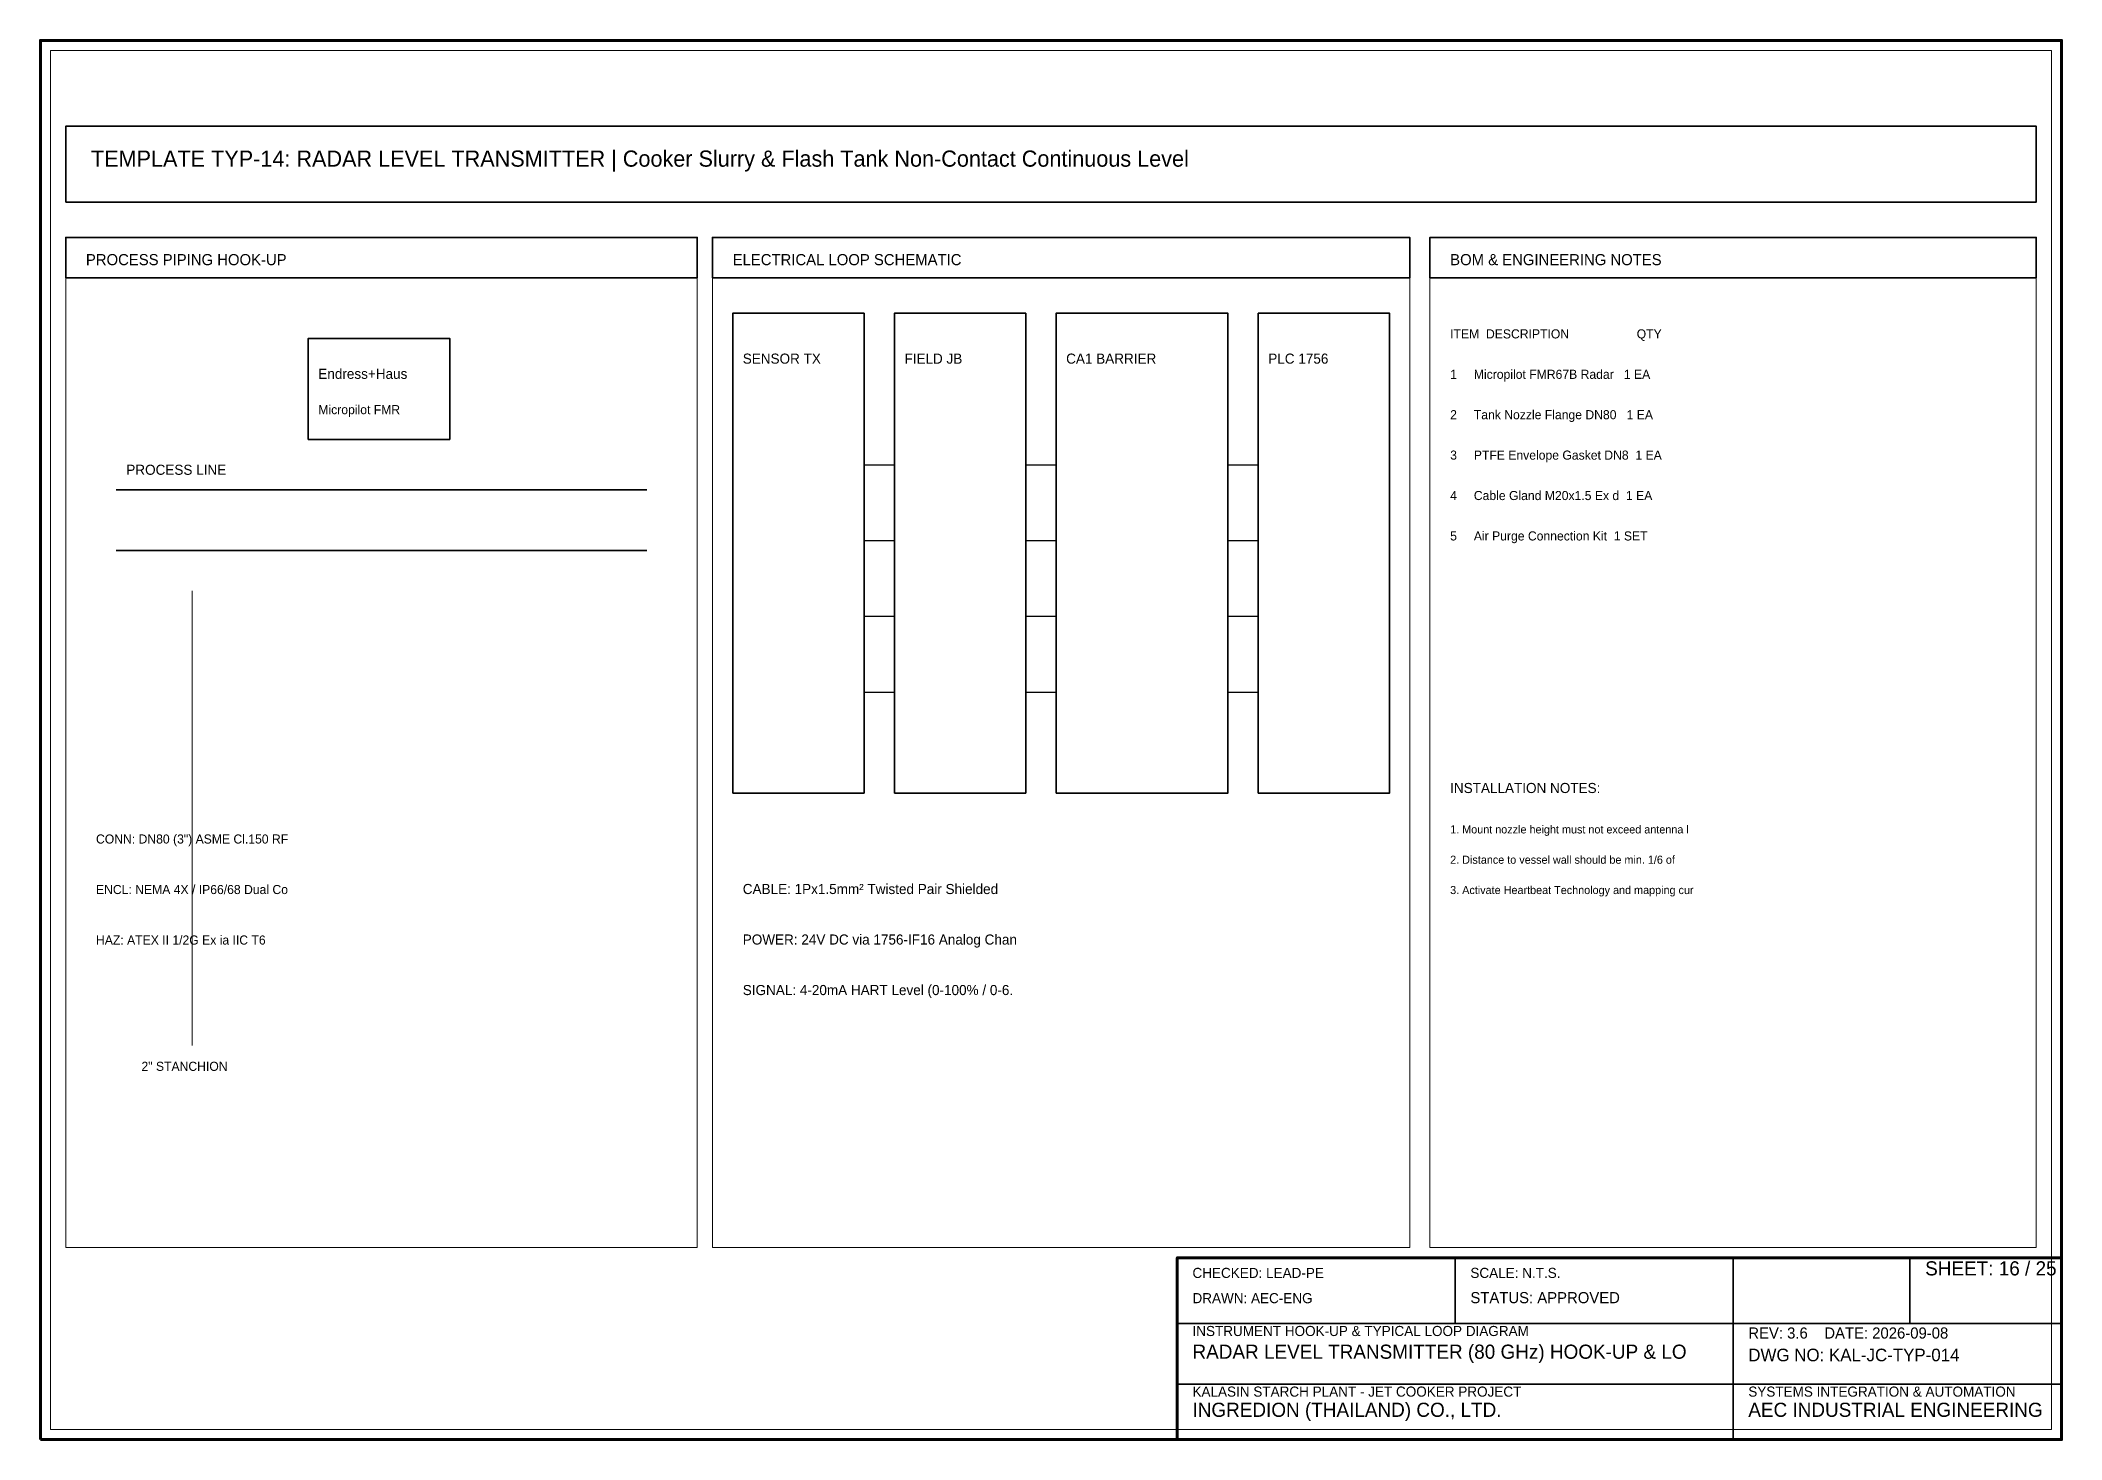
# Model space of a CAD drawing. Header units: millimetres. Extents: x 0 to 2200, y -1280 to 277.
# Drawn here: x 0 to 400, y -960 to -683 of the extents above; entities that cross this region are included whole.
import ezdxf

# ---------------------------------------------------------------- set-up
doc = ezdxf.new("R2010")
doc.units = ezdxf.units.MM
for name, color, linetype, lineweight in [('0_BORDER', 7, 'Continuous', 70), ('0_TITLE_BLOCK', 4, 'Continuous', 35), ('IE-CABLE', 6, 'Continuous', 25), ('IE-EQUIP', 2, 'Continuous', 35), ('IE-WIRE', 1, 'Continuous', 25), ('IS_BARRIERS', 140, 'Continuous', 35), ('NOTATIONS', 8, 'Continuous', 18), ('TER', 3, 'Continuous', 35), ('TEXTS', 7, 'Continuous', 25)]:
    doc.layers.add(name, color=color, linetype=linetype, lineweight=lineweight)

msp = doc.modelspace()

# ---------------------------------------------------------------- texts
at = {"layer": '0_TITLE_BLOCK'}
for s, height, p in [('TEMPLATE TYP-14: RADAR LEVEL TRANSMITTER | Cooker Slurry & Flash Tank Non-Contact Continuous Level', 3.2, (10, -708)), ('PROCESS PIPING HOOK-UP', 2.2, (9, -727.5)), ('ELECTRICAL LOOP SCHEMATIC', 2.2, (137, -727.5)), ('BOM & ENGINEERING NOTES', 2.2, (279, -727.5)), ('ITEM  DESCRIPTION                    QTY', 1.8, (279, -742)), ('INSTALLATION NOTES:', 2, (279, -832)), ('SHEET: 16 / 25', 2.8, (373, -927.5)), ('STATUS: APPROVED', 2.2, (283, -933)), ('RADAR LEVEL TRANSMITTER (80 GHz) HOOK-UP & LO', 2.8, (228, -944)), ('INGREDION (THAILAND) CO., LTD.', 2.8, (228, -955.5)), ('AEC INDUSTRIAL ENGINEERING', 2.8, (338, -955.5))]:
    msp.add_text(s, height=height, dxfattribs=at).set_placement(p)
at = {"layer": 'IE-CABLE'}
msp.add_text('CABLE: 1Px1.5mm² Twisted Pair Shielded ', height=2, dxfattribs=at).set_placement((139, -852))
at = {"layer": 'NOTATIONS'}
for s, height, p in [('Micropilot FMR', 1.8, (55, -757)), ('1. Mount nozzle height must not exceed antenna l', 1.6, (279, -840)), ('2. Distance to vessel wall should be min. 1/6 of', 1.6, (279, -846)), ('3. Activate Heartbeat Technology and mapping cur', 1.6, (279, -852)), ('2" STANCHION', 1.8, (20, -887))]:
    msp.add_text(s, height=height, dxfattribs=at).set_placement(p)
at = {"layer": 'TER'}
msp.add_text('FIELD JB', height=2, dxfattribs=at).set_placement((171, -747))
at = {"layer": 'TEXTS'}
for s, height, p in [('Endress+Haus', 2, (55, -750)), ('SENSOR TX', 2, (139, -747)), ('CA1 BARRIER', 2, (203, -747)), ('PLC 1756', 2, (243, -747)), ('1     Micropilot FMR67B Radar   1 EA', 1.8, (279, -750)), ('2     Tank Nozzle Flange DN80   1 EA', 1.8, (279, -758)), ('PROCESS LINE', 2, (17, -769)), ('3     PTFE Envelope Gasket DN8  1 EA', 1.8, (279, -766)), ('4     Cable Gland M20x1.5 Ex d  1 EA', 1.8, (279, -774)), ('5     Air Purge Connection Kit  1 SET', 1.8, (279, -782)), ('CONN: DN80 (3") ASME Cl.150 RF ', 1.8, (11, -842)), ('ENCL: NEMA 4X / IP66/68 Dual Co', 1.8, (11, -852)), ('POWER: 24V DC via 1756-IF16 Analog Chan', 2, (139, -862)), ('HAZ: ATEX II 1/2G Ex ia IIC T6', 1.8, (11, -862)), ('SIGNAL: 4-20mA HART Level (0-100% / 0-6.', 2, (139, -872)), ('CHECKED: LEAD-PE', 2, (228, -928)), ('SCALE: N.T.S.', 2, (283, -928)), ('DRAWN: AEC-ENG', 2, (228, -933)), ('INSTRUMENT HOOK-UP & TYPICAL LOOP DIAGRAM', 2, (228, -939.5)), ('REV: 3.6    DATE: 2026-09-08', 2.2, (338, -940)), ('DWG NO: KAL-JC-TYP-014', 2.5, (338, -944.5)), ('KALASIN STARCH PLANT - JET COOKER PROJECT', 2, (228, -951.5)), ('SYSTEMS INTEGRATION & AUTOMATION', 2, (338, -951.5))]:
    msp.add_text(s, height=height, dxfattribs=at).set_placement(p)

# ---------------------------------------------------------------- linework, layer by layer
at = {"layer": '0_BORDER'}
for points in [[(0, -960), (400, -960), (400, -683), (0, -683)], [(225, -960), (400, -960), (400, -924), (225, -924)]]:
    msp.add_lwpolyline(points, close=True, dxfattribs=at)
at = {"layer": '0_TITLE_BLOCK'}
for p, q in [((280, -937), (280, -924)), ((335, -937), (335, -924)), ((370, -937), (370, -924)), ((225, -937), (400, -937)), ((335, -960), (335, -937)), ((225, -949), (400, -949))]:
    msp.add_line(p, q, dxfattribs=at)
for points in [[(5, -730), (130, -730), (130, -722), (5, -722)], [(133, -730), (271, -730), (271, -722), (133, -722)], [(275, -730), (395, -730), (395, -722), (275, -722)]]:
    msp.add_lwpolyline(points, close=True, dxfattribs=at)
at = {"layer": 'IE-CABLE'}
for p, q in [((195, -767), (201, -767)), ((195, -782), (201, -782)), ((195, -797), (201, -797)), ((195, -812), (201, -812))]:
    msp.add_line(p, q, dxfattribs=at)
at = {"layer": 'IE-EQUIP'}
for p, q in [((15, -772), (120, -772)), ((15, -784), (120, -784))]:
    msp.add_line(p, q, dxfattribs=at)
for points in [[(5, -715), (395, -715), (395, -700), (5, -700)], [(137, -832), (163, -832), (163, -737), (137, -737)], [(241, -832), (267, -832), (267, -737), (241, -737)], [(53, -762), (81, -762), (81, -742), (53, -742)]]:
    msp.add_lwpolyline(points, close=True, dxfattribs=at)
at = {"layer": 'IE-WIRE'}
for p, q in [((163, -767), (169, -767)), ((235, -767), (241, -767)), ((163, -782), (169, -782)), ((235, -782), (241, -782)), ((163, -797), (169, -797)), ((235, -797), (241, -797)), ((163, -812), (169, -812)), ((235, -812), (241, -812))]:
    msp.add_line(p, q, dxfattribs=at)
at = {"layer": 'IS_BARRIERS'}
msp.add_lwpolyline([(201, -832), (235, -832), (235, -737), (201, -737)], close=True, dxfattribs=at)
at = {"layer": 'NOTATIONS'}
msp.add_line((30, -882), (30, -792), dxfattribs=at)
for points in [[(2, -958), (398, -958), (398, -685), (2, -685)], [(5, -922), (130, -922), (130, -722), (5, -722)], [(133, -922), (271, -922), (271, -722), (133, -722)], [(275, -922), (395, -922), (395, -722), (275, -722)]]:
    msp.add_lwpolyline(points, close=True, dxfattribs=at)
at = {"layer": 'TER'}
msp.add_lwpolyline([(169, -832), (195, -832), (195, -737), (169, -737)], close=True, dxfattribs=at)

msp.set_redraw_order([(e.dxf.handle, doc.entitydb.next_handle()) for e in msp.query("TEXT MTEXT ATTDEF DIMENSION ARC_DIMENSION")])  # texts and dimensions are drawn at this point

doc.saveas('drawing.dxf')
